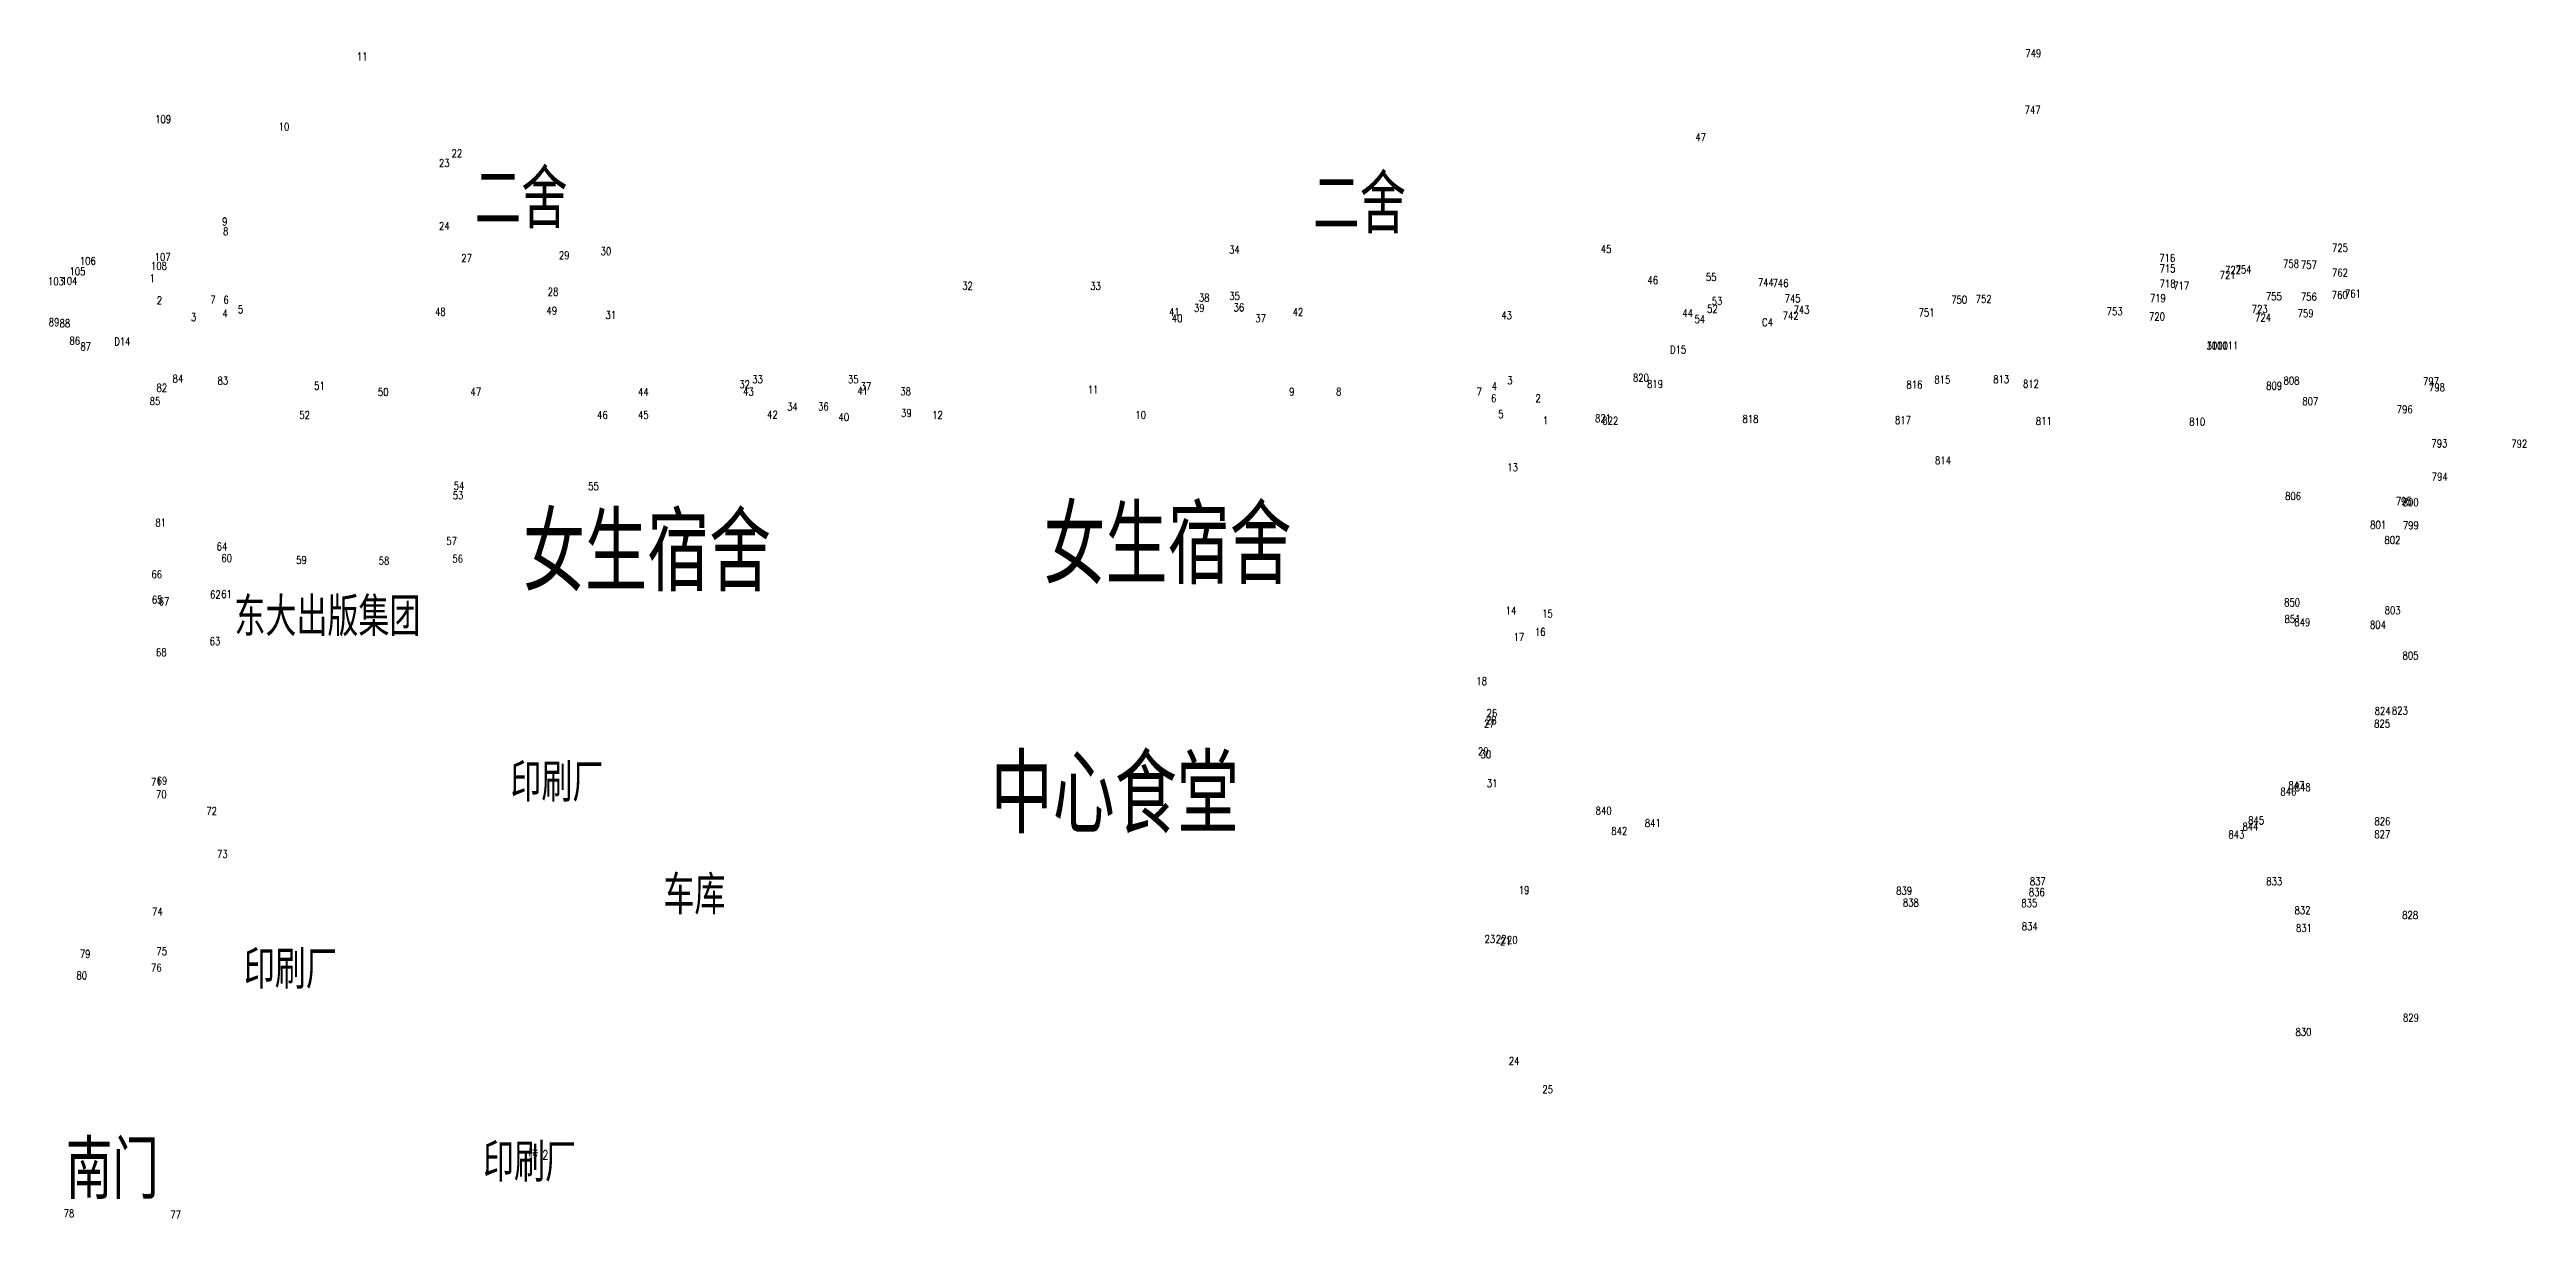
# Model space of a CAD drawing. Extents: x -992 to 2561, y -723 to 1492.
# Drawn here: x 19.6 to 339, y -722.8 to -572 of the extents above; entities that cross this region are included whole.
import ezdxf
from ezdxf.enums import TextEntityAlignment as Align

# ---------------------------------------------------------------- set-up
doc = ezdxf.new("R2010")
doc.units = 0
doc.header["$LTSCALE"] = 0.5
doc.layers.add('JMD', color=6, linetype='CONTINUOUS')
doc.layers.add('ZDH', color=1, linetype='CONTINUOUS')
doc.styles.add('HZ', font='rs.shx', dxfattribs={"width": 0.8, "bigfont": 'hztxt.shx'})

msp = doc.modelspace()

# ---------------------------------------------------------------- texts
at = {"layer": 'JMD', "linetype": 'Continuous', "style": 'HZ', "width": 0.8}
for s, height, p in [('二舍', 7.5, (80.42, -590.87, -8.92)), ('二舍', 7.5, (188.56, -591.53, -0.05)), ('女生宿舍', 10, (96.66, -636.32, -8.92)), ('女生宿舍', 10, (163.79, -635.39, -8.92)), ('东大出版集团', 5, (55.44, -644.91, -8.92)), ('印刷厂', 5, (85.04, -666.34, -8.92)), ('中心食堂', 10, (156.97, -667.56, -8.92)), ('车库', 5, (102.77, -680.82, -8.92)), ('印刷厂', 5, (50.66, -690.48, -8.92)), ('南门', 7.5, (27.69, -716.15)), ('印刷厂', 5, (81.51, -715.37, -8.92))]:
    msp.add_text(s, height=height, dxfattribs=at).set_placement(p, align=Align.MIDDLE)
msp.add_text('砖', height=1.5, dxfattribs=at).set_placement((82.63, -714.62, -8.92), align=Align.MIDDLE_RIGHT)
msp.add_text('2', height=1.2, dxfattribs=at).set_placement((83.13, -714.62, -8.92), align=Align.MIDDLE_LEFT)
at = {"layer": 'ZDH', "linetype": 'Continuous', "style": 'HZ', "width": 0.8}
for s, p in [('11', (59.23, -573.37, -0.97)), ('749', (274.39, -572.97, -0.39)), ('109', (33.22, -581.46, -0.24)), ('747', (274.3, -580.26, -2.77)), ('10', (49.16, -582.44, -0.2)), ('47', (231.85, -583.79, -0.17)), ('23', (69.82, -587.13, -1.28)), ('22', (71.45, -585.86, -1.23)), ('9', (41.86, -594.67, -0.17)), ('8', (41.98, -595.95, -0.18)), ('24', (69.82, -595.24, -0.04)), ('34', (171.72, -598.3, -0.15)), ('45', (219.65, -598.21, -0.03)), ('725', (313.95, -598.07, 0.48)), ('725', (313.95, -598.07, 0.48)), ('105', (22.17, -601.11, -0.35)), ('105', (22.17, -601.11, -0.35)), ('106', (23.51, -599.75, -0.24)), ('108', (32.69, -600.4, -0.16)), ('107', (33.16, -599.25, 0.1)), ('27', (72.7, -599.37, 0)), ('29', (85.29, -599.02, 0.04)), ('30', (90.67, -598.5, 0.06)), ('716', (291.68, -599.37, -0.35)), ('716', (291.68, -599.37, -0.35)), ('715', (291.7, -600.73, -0.34)), ('715', (291.7, -600.73, -0.34)), ('722', (300.16, -600.92, -0.43)), ('722', (300.16, -600.92, -0.43)), ('754', (301.51, -600.86, -1.61)), ('758', (307.64, -600.13, -1.65)), ('757', (309.93, -600.26, -1.65)), ('762', (313.95, -601.27, -1.59)), ('103', (19.4, -602.39, -0.33)), ('103', (19.4, -602.39, -0.33)), ('104', (21.14, -602.33, -0.27)), ('104', (21.14, -602.33, -0.27)), ('1', (32.5, -602, -0.23)), ('28', (83.85, -603.74, -0.09)), ('32', (137.3, -602.97, -0.35)), ('33', (153.81, -602.98, -0.29)), ('38', (167.82, -604.51, -0.32)), ('35', (171.74, -604.29, -0.29)), ('46', (225.67, -602.24, -0.08)), ('55', (233.21, -601.83, -0.11)), ('744', (239.91, -602.53, -2.87)), ('746', (241.8, -602.62, -2.84)), ('745', (243.35, -604.6, -1.62)), ('752', (268, -604.66, -1.54)), ('719', (290.46, -604.56, -0.31)), ('719', (290.46, -604.56, -0.31)), ('718', (291.72, -602.7, -0.27)), ('718', (291.72, -602.7, -0.27)), ('717', (293.47, -602.96, -0.4)), ('717', (293.47, -602.96, -0.4)), ('721', (299.47, -601.56, -0.44)), ('721', (299.47, -601.56, -0.44)), ('755', (305.42, -604.33, -1.58)), ('756', (309.94, -604.38, -2.8)), ('760', (313.92, -604.14, -1.52)), ('761', (315.62, -603.98, -1.51)), ('89', (19.5, -607.66, -0.42)), ('89', (19.5, -607.66, -0.42)), ('88', (20.9, -607.79, -0.37)), ('88', (20.9, -607.79, -0.37)), ('2', (33.43, -604.85, -0.24)), ('3', (37.83, -607.01, -0.25)), ('7', (40.33, -604.76, -0.2)), ('4', (41.9, -606.53, -0.11)), ('6', (42.02, -604.78, -0.16)), ('5', (43.89, -606.02, -0.3)), ('48', (69.31, -606.32, -0.32)), ('49', (83.69, -606.16, -0.3)), ('31', (91.29, -606.72, -0.13)), ('41', (163.96, -606.33, -0.4)), ('40', (164.33, -607.16, -0.41)), ('39', (167.19, -605.82, -0.4)), ('36', (172.29, -605.76, -0.37)), ('37', (175.1, -607.16, -0.38)), ('42', (179.91, -606.35, -0.37)), ('43', (206.81, -606.78, -0.14)), ('44', (230.17, -606.48, -0.12)), ('54', (231.74, -607.27, -0.16)), ('52', (233.36, -605.94, -0.17)), ('53', (233.95, -604.92, -0.13)), ('C4', (240.44, -607.67, 3.12)), ('742', (243.11, -606.83, -1.71)), ('743', (244.51, -606.07, -1.72)), ('751', (260.63, -606.41, -1.54)), ('750', (264.84, -604.76, -1.45)), ('753', (284.9, -606.27, -1.62)), ('720', (290.35, -606.93, -1.44)), ('720', (290.35, -606.93, -1.44)), ('723', (303.6, -605.97, -0.22)), ('723', (303.6, -605.97, -0.22)), ('724', (304.03, -607.06, 0.44)), ('724', (304.03, -607.06, 0.44)), ('759', (309.52, -606.52, -1.61)), ('86', (22.17, -610.06, -1.46)), ('86', (22.17, -610.06, -1.46)), ('87', (23.59, -610.8, -0.22)), ('D14', (27.95, -610.15, 1.08)), ('3000', (297.77, -610.69, -1.58)), ('111111', (297.75, -610.66, -3.37)), ('D15', (228.58, -611.19, 1.08)), ('82', (33.4, -616.13, -0.15)), ('82', (33.4, -616.13, -0.15)), ('82', (33.4, -616.13, -0.15)), ('84', (35.47, -614.95, -0.28)), ('84', (35.47, -614.95, -0.28)), ('84', (35.47, -614.95, -0.28)), ('83', (41.27, -615.19, -0.22)), ('83', (41.27, -615.19, -0.22)), ('83', (41.27, -615.19, -0.22)), ('51', (53.72, -615.87, -0.29)), ('51', (53.72, -615.87, -0.29)), ('51', (53.72, -615.87, -0.29)), ('50', (61.95, -616.66, -0.18)), ('50', (61.95, -616.66, -0.18)), ('50', (61.95, -616.66, -0.18)), ('47', (73.89, -616.65, -0.17)), ('47', (73.89, -616.65, -0.17)), ('47', (73.89, -616.65, -0.17)), ('44', (95.49, -616.67, -0.16)), ('44', (95.49, -616.67, -0.16)), ('44', (95.49, -616.67, -0.16)), ('32', (108.55, -615.69, -0.25)), ('32', (108.55, -615.69, -0.25)), ('32', (108.55, -615.69, -0.25)), ('43', (109.05, -616.62, -0.14)), ('43', (109.05, -616.62, -0.14)), ('43', (109.05, -616.62, -0.14)), ('33', (110.22, -615.04, -0.24)), ('33', (110.22, -615.04, -0.24)), ('33', (110.22, -615.04, -0.24)), ('35', (122.57, -615.04, -0.21)), ('35', (122.57, -615.04, -0.21)), ('41', (123.76, -616.52, 0)), ('41', (123.76, -616.52, 0)), ('37', (124.2, -615.94, -0.17)), ('37', (124.2, -615.94, -0.17)), ('38', (129.32, -616.59, -0.01)), ('38', (129.32, -616.59, -0.01)), ('11', (153.49, -616.37, -0.43)), ('11', (153.49, -616.37, -0.43)), ('9', (179.46, -616.63, -0.25)), ('9', (179.46, -616.63, -0.25)), ('8', (185.51, -616.63, -0.22)), ('8', (185.51, -616.63, -0.22)), ('7', (203.62, -616.63, -0.14)), ('7', (203.62, -616.63, -0.14)), ('6', (205.5, -617.48, -0.11)), ('6', (205.5, -617.48, -0.11)), ('4', (205.6, -615.92, -0.22)), ('4', (205.6, -615.92, -0.22)), ('3', (207.59, -615.16, -0.24)), ('3', (207.59, -615.16, -0.24)), ('820', (223.8, -614.83, -1.24)), ('819', (225.62, -615.64, -1.72)), ('816', (259.07, -615.71, -1.65)), ('815', (262.67, -615.08, -1.63)), ('813', (270.26, -615.02, -1.63)), ('812', (274.1, -615.61, -1.62)), ('809', (305.45, -615.87, -1.64)), ('808', (307.7, -615.19, -1.62)), ('797', (325.69, -615.29, -1.6)), ('798', (326.46, -616.08, -1.6)), ('85', (32.52, -617.84, -0.2)), ('85', (32.52, -617.84, -0.2)), ('85', (32.52, -617.84, -0.2)), ('52', (51.81, -619.64, -0.09)), ('52', (51.81, -619.64, -0.09)), ('52', (51.81, -619.64, -0.09)), ('46', (90.22, -619.64, -0.04)), ('46', (90.22, -619.64, -0.04)), ('46', (90.22, -619.64, -0.04)), ('45', (95.49, -619.63, -0.04)), ('45', (95.49, -619.63, -0.04)), ('45', (95.49, -619.63, -0.04)), ('42', (112.14, -619.59, 0.22)), ('42', (112.14, -619.59, 0.22)), ('42', (112.14, -619.59, 0.22)), ('34', (114.73, -618.57, -0.03)), ('34', (114.73, -618.57, -0.03)), ('34', (114.73, -618.57, -0.03)), ('36', (118.71, -618.54, -0.05)), ('36', (118.71, -618.54, -0.05)), ('40', (121.35, -619.91, 0.26)), ('40', (121.35, -619.91, 0.26)), ('39', (129.41, -619.39, 0.11)), ('39', (129.41, -619.39, 0.11)), ('12', (133.42, -619.65, -0.28)), ('12', (133.42, -619.65, -0.28)), ('10', (159.63, -619.62, -0.22)), ('10', (159.63, -619.62, -0.22)), ('5', (206.42, -619.53, -0.1)), ('5', (206.42, -619.53, -0.1)), ('2', (211.23, -617.5, -0.27)), ('2', (211.23, -617.5, -0.27)), ('1', (212.17, -620.34, -0.29)), ('1', (212.17, -620.34, -0.29)), ('821', (218.91, -620.06, -1.45)), ('822', (219.85, -620.37, -1.36)), ('818', (237.92, -620.14, -1.06)), ('817', (257.59, -620.3, -1.54)), ('811', (275.75, -620.41, -1.5)), ('810', (295.54, -620.51, -1.48)), ('807', (310.13, -617.87, -1.57)), ('796', (322.3, -618.91, -1.6)), ('793', (326.77, -623.31, -1.45)), ('792', (337.07, -623.34, -1.46)), ('13', (207.6, -626.39, -0.1)), ('13', (207.6, -626.39, -0.1)), ('814', (262.75, -625.5, -1.55)), ('53', (71.6, -630.01, 0.24)), ('53', (71.6, -630.01, 0.24)), ('53', (71.6, -630.01, 0.24)), ('54', (71.72, -628.78, 0.25)), ('54', (71.72, -628.78, 0.25)), ('54', (71.72, -628.78, 0.25)), ('55', (89.07, -628.83, 0.27)), ('55', (89.07, -628.83, 0.27)), ('55', (89.07, -628.83, 0.27)), ('806', (307.9, -630.1, -1.41)), ('794', (326.81, -627.6, -1.36)), ('795', (322.18, -630.76, -1.43)), ('800', (323.07, -630.89, -1.42)), ('81', (33.25, -633.53, 1.89)), ('81', (33.25, -633.53, 1.89)), ('81', (33.25, -633.53, 1.89)), ('64', (41.15, -636.6, -0.92)), ('64', (41.15, -636.6, -0.92)), ('64', (41.15, -636.6, -0.92)), ('57', (70.77, -635.9, 0.91)), ('57', (70.77, -635.9, 0.91)), ('57', (70.77, -635.9, 0.91)), ('801', (318.87, -633.81, -1.02)), ('802', (320.71, -635.77, -0.41)), ('799', (323.08, -633.87, -1.4)), ('60', (41.76, -638.11, -0.92)), ('60', (41.76, -638.11, -0.92)), ('60', (41.76, -638.11, -0.92)), ('59', (51.41, -638.35, 1.79)), ('59', (51.41, -638.35, 1.79)), ('59', (51.41, -638.35, 1.79)), ('58', (62.05, -638.44, 1.8)), ('58', (62.05, -638.44, 1.8)), ('58', (62.05, -638.44, 1.8)), ('56', (71.55, -638.17, 1.89)), ('56', (71.55, -638.17, 1.89)), ('56', (71.55, -638.17, 1.89)), ('66', (32.74, -640.2, -1.27)), ('66', (32.74, -640.2, -1.27)), ('66', (32.74, -640.2, -1.27)), ('62', (40.3, -642.8, 0.32)), ('62', (40.3, -642.8, 0.32)), ('62', (40.3, -642.8, 0.32)), ('61', (41.74, -642.75, 0.33)), ('61', (41.74, -642.75, 0.33)), ('61', (41.74, -642.75, 0.33)), ('65', (32.8, -643.48, -1.27)), ('65', (32.8, -643.48, -1.27)), ('65', (32.8, -643.48, -1.27)), ('67', (33.68, -643.7, 0)), ('67', (33.68, -643.7, 0)), ('67', (33.68, -643.7, 0)), ('14', (207.39, -644.88, -0.17)), ('14', (207.39, -644.88, -0.17)), ('15', (212.08, -645.28, -0.44)), ('15', (212.08, -645.28, -0.44)), ('850', (307.77, -643.83, -2.01)), ('851', (307.83, -645.97, -2.18)), ('803', (320.74, -644.84, -0.39)), ('63', (40.25, -648.82, 0.32)), ('63', (40.25, -648.82, 0.32)), ('63', (40.25, -648.82, 0.32)), ('17', (208.4, -648.27, -0.26)), ('17', (208.4, -648.27, -0.26)), ('16', (211.16, -647.62, -0.36)), ('16', (211.16, -647.62, -0.36)), ('849', (309.09, -646.38, -1.99)), ('804', (318.84, -646.71, -1.33)), ('68', (33.33, -650.26, 0.02)), ('68', (33.33, -650.26, 0.02)), ('68', (33.33, -650.26, 0.02)), ('805', (323.05, -650.68, -0.35)), ('18', (203.61, -653.98, -0.06)), ('18', (203.61, -653.98, -0.06)), ('26', (204.93, -658.08, -0.76)), ('26', (204.93, -658.08, -0.76)), ('824', (319.45, -657.82, -1.75)), ('823', (321.67, -657.78, -1.57)), ('27', (204.6, -659.48, -0.76)), ('27', (204.6, -659.48, -0.76)), ('28', (204.83, -659.04, -0.76)), ('28', (204.83, -659.04, -0.76)), ('825', (319.38, -659.46, -1.73)), ('29', (203.81, -663.03, -0.72)), ('29', (203.81, -663.03, -0.72)), ('30', (204.13, -663.43, -0.73)), ('30', (204.13, -663.43, -0.73)), ('71', (32.67, -667, -0.01)), ('71', (32.67, -667, -0.01)), ('71', (32.67, -667, -0.01)), ('69', (33.42, -666.82, 0.03)), ('69', (33.42, -666.82, 0.03)), ('69', (33.42, -666.82, 0.03)), ('31', (204.96, -667.15, -0.75)), ('31', (204.96, -667.15, -0.75)), ('846', (307.29, -668.24, -1.97)), ('847', (308.32, -667.42, -2)), ('848', (309.13, -667.67, -1.99)), ('70', (33.33, -668.6, 0.08)), ('70', (33.33, -668.6, 0.08)), ('70', (33.33, -668.6, 0.08)), ('72', (39.81, -670.72, -0.07)), ('72', (39.81, -670.72, -0.07)), ('72', (39.81, -670.72, -0.07)), ('840', (218.99, -670.68, -2.34)), ('842', (221.01, -673.31, -3.59)), ('841', (225.33, -672.29, -2.4)), ('843', (300.59, -673.77, -2.17)), ('844', (302.41, -672.75, -2.17)), ('845', (303.14, -671.96, -2.08)), ('827', (319.4, -673.74, -1.79)), ('826', (319.42, -672.06, -1.78)), ('73', (41.21, -676.3, 0.01)), ('73', (41.21, -676.3, 0.01)), ('73', (41.21, -676.3, 0.01)), ('19', (209.07, -680.95, -0.2)), ('19', (209.07, -680.95, -0.2)), ('839', (257.74, -681.03, -2.29)), ('836', (274.85, -681.21, -1.99)), ('837', (274.98, -679.8, -1.78)), ('833', (305.47, -679.81, -2.15)), ('74', (32.81, -683.71, 0.09)), ('74', (32.81, -683.71, 0.09)), ('74', (32.81, -683.71, 0.09)), ('838', (258.61, -682.55, -3.5)), ('835', (273.88, -682.63, -2.24)), ('832', (309.12, -683.54, -1.33)), ('828', (323, -684.17, -1.86)), ('23', (204.66, -687.26, 0.07)), ('23', (204.66, -687.26, 0.07)), ('22', (206.11, -687.27, 0.08)), ('22', (206.11, -687.27, 0.08)), ('21', (206.67, -687.56, 0.08)), ('21', (206.67, -687.56, 0.08)), ('20', (207.55, -687.37, 0.05)), ('20', (207.55, -687.37, 0.05)), ('834', (273.94, -685.63, -2.2)), ('831', (309.3, -685.83, -1.3)), ('79', (23.51, -689.17, -1.02)), ('75', (33.39, -688.83, 0.12)), ('75', (33.39, -688.83, 0.12)), ('75', (33.39, -688.83, 0.12)), ('80', (23.07, -691.96, 0.16)), ('80', (23.07, -691.96, 0.16)), ('76', (32.69, -690.96, 0.11)), ('76', (32.69, -690.96, 0.11)), ('76', (32.69, -690.96, 0.11)), ('830', (309.24, -699.24, -1.99)), ('829', (323.1, -697.4, -1.86)), ('24', (207.79, -702.99, 0.07)), ('24', (207.79, -702.99, 0.07)), ('25', (212.12, -706.66, 0.17)), ('25', (212.12, -706.66, 0.17)), ('78', (21.42, -722.64, -0.93)), ('78', (21.42, -722.64, -0.93)), ('77', (35.19, -722.82, 0.32)), ('77', (35.19, -722.82, 0.32)), ('77', (35.19, -722.82, 0.32))]:
    msp.add_text(s, height=1, dxfattribs=at).set_placement(p)

doc.saveas('drawing.dxf')
